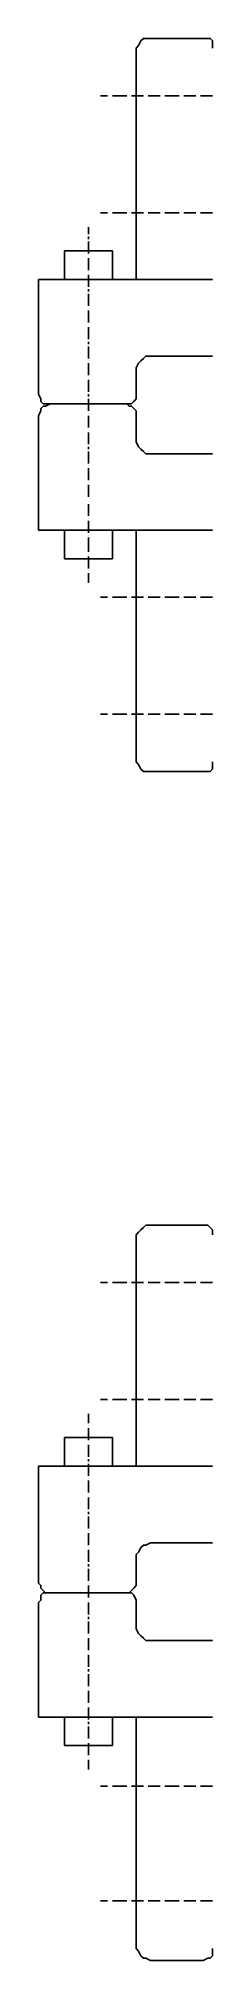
# Model space of a CAD drawing. Header units: millimetres. Extents: x -72 to 2978, y -1067 to 2817.
# Drawn here: x 964.2 to 986, y 54.2 to 294.1 of the extents above; entities that cross this region are included whole.
import ezdxf

# ---------------------------------------------------------------- set-up
doc = ezdxf.new("R2010")
doc.units = ezdxf.units.MM

msp = doc.modelspace()

# ---------------------------------------------------------------- linework, layer by layer
at = {"color": 7, "linetype": 'Continuous', "lineweight": 25, "true_color": 0x000007}
for p, q in [((978.23, 294.05), (984.78, 294.05)), ((976.44, 263.96), (976.44, 292.27)), ((971.97, 286.9), (972.86, 286.9)), ((973.16, 286.9), (973.16, 286.9)), ((973.46, 286.9), (975.25, 286.9)), ((975.54, 286.9), (975.54, 286.9)), ((975.84, 286.9), (977.33, 286.9)), ((977.63, 286.9), (977.63, 286.9)), ((977.93, 286.9), (979.42, 286.9)), ((979.72, 286.9), (979.72, 286.9)), ((980.01, 286.9), (981.8, 286.9)), ((982.1, 286.9), (982.1, 286.9)), ((982.4, 286.9), (983.89, 286.9)), ((984.18, 286.9), (984.18, 286.9)), ((984.48, 286.9), (985.97, 286.9)), ((971.97, 272.31), (972.86, 272.31)), ((973.16, 272.31), (973.16, 272.31)), ((973.46, 272.31), (975.25, 272.31)), ((975.54, 272.31), (975.54, 272.31)), ((975.84, 272.31), (977.33, 272.31)), ((977.63, 272.31), (977.63, 272.31)), ((977.93, 272.31), (979.42, 272.31)), ((979.72, 272.31), (979.72, 272.31)), ((980.01, 272.31), (981.8, 272.31)), ((982.1, 272.31), (982.1, 272.31)), ((982.4, 272.31), (983.89, 272.31)), ((984.18, 272.31), (984.18, 272.31)), ((984.48, 272.31), (985.97, 272.31)), ((970.48, 269.62), (970.48, 270.52)), ((970.48, 269.03), (970.48, 269.33)), ((970.48, 267.24), (970.48, 268.73)), ((967.5, 267.54), (973.46, 267.54)), ((967.5, 263.96), (967.5, 267.54)), ((970.48, 266.94), (970.48, 266.94)), ((970.48, 265.16), (970.48, 266.65)), ((973.46, 263.96), (973.46, 267.54)), ((964.22, 263.96), (985.97, 263.96)), ((964.22, 249.66), (964.22, 263.96)), ((970.48, 264.86), (970.48, 264.86)), ((970.48, 263.07), (970.48, 264.56)), ((970.48, 262.47), (970.48, 262.77)), ((970.48, 260.69), (970.48, 262.18)), ((970.48, 260.39), (970.48, 260.39)), ((970.48, 258.6), (970.48, 260.09)), ((970.48, 258.3), (970.48, 258.3)), ((970.48, 256.52), (970.48, 258.01)), ((970.48, 255.92), (970.48, 256.22)), ((970.48, 254.13), (970.48, 255.62)), ((978.23, 254.43), (985.97, 254.43)), ((970.48, 253.83), (970.48, 253.83)), ((970.48, 252.05), (970.48, 253.54)), ((976.44, 249.66), (976.44, 252.64)), ((970.48, 251.75), (970.48, 251.75)), ((970.48, 249.96), (970.48, 251.45)), ((970.48, 249.37), (970.48, 249.66)), ((965.71, 248.47), (975.25, 248.47)), ((970.48, 247.58), (970.48, 249.07)), ((970.48, 247.28), (970.48, 247.28)), ((964.22, 246.98), (964.22, 232.68)), ((970.48, 245.49), (970.48, 246.98)), ((970.48, 245.19), (970.48, 245.19)), ((970.48, 243.41), (970.48, 244.9)), ((976.44, 246.98), (976.44, 244)), ((970.48, 242.81), (970.48, 243.11)), ((970.48, 241.02), (970.48, 242.51)), ((970.48, 240.73), (970.48, 240.73)), ((970.48, 238.94), (970.48, 240.43)), ((978.23, 242.22), (985.97, 242.22)), ((970.48, 238.64), (970.48, 238.64)), ((970.48, 236.85), (970.48, 238.34)), ((970.48, 236.26), (970.48, 236.26)), ((970.48, 234.47), (970.48, 235.96)), ((964.22, 232.68), (985.97, 232.68)), ((967.5, 232.68), (967.5, 229.11)), ((970.48, 234.17), (970.48, 234.17)), ((970.48, 232.38), (970.48, 233.87)), ((973.46, 232.68), (973.46, 229.11)), ((976.44, 232.68), (976.44, 204.38)), ((970.48, 232.09), (970.48, 232.09)), ((970.48, 230), (970.48, 231.79)), ((967.5, 229.11), (973.46, 229.11)), ((970.48, 229.7), (970.48, 229.7)), ((970.48, 227.91), (970.48, 229.4)), ((970.48, 227.62), (970.48, 227.62)), ((970.48, 226.13), (970.48, 227.32)), ((971.97, 224.34), (972.86, 224.34)), ((973.16, 224.34), (973.16, 224.34)), ((973.46, 224.34), (975.25, 224.34)), ((975.54, 224.34), (975.54, 224.34)), ((975.84, 224.34), (977.33, 224.34)), ((977.63, 224.34), (977.63, 224.34)), ((977.93, 224.34), (979.42, 224.34)), ((979.72, 224.34), (979.72, 224.34)), ((980.01, 224.34), (981.8, 224.34)), ((982.1, 224.34), (982.1, 224.34)), ((982.4, 224.34), (983.89, 224.34)), ((984.18, 224.34), (984.18, 224.34)), ((984.48, 224.34), (985.97, 224.34)), ((971.97, 209.74), (972.86, 209.74)), ((973.16, 209.74), (973.16, 209.74)), ((973.46, 209.74), (975.25, 209.74)), ((975.54, 209.74), (975.54, 209.74)), ((975.84, 209.74), (977.33, 209.74)), ((977.63, 209.74), (977.63, 209.74)), ((977.93, 209.74), (979.42, 209.74)), ((979.72, 209.74), (979.72, 209.74)), ((980.01, 209.74), (981.8, 209.74)), ((982.1, 209.74), (982.1, 209.74)), ((982.4, 209.74), (983.89, 209.74)), ((984.18, 209.74), (984.18, 209.74)), ((984.48, 209.74), (985.97, 209.74)), ((978.23, 202.59), (984.78, 202.59)), ((976.44, 115.89), (976.44, 144.2)), ((978.23, 145.98), (984.78, 145.98)), ((971.97, 138.83), (972.86, 138.83)), ((973.16, 138.83), (973.16, 138.83)), ((973.46, 138.83), (975.25, 138.83)), ((975.54, 138.83), (975.54, 138.83)), ((975.84, 138.83), (977.33, 138.83)), ((977.63, 138.83), (977.63, 138.83)), ((977.93, 138.83), (979.42, 138.83)), ((979.72, 138.83), (979.72, 138.83)), ((980.01, 138.83), (981.8, 138.83)), ((982.1, 138.83), (982.1, 138.83)), ((982.4, 138.83), (983.89, 138.83)), ((984.18, 138.83), (984.18, 138.83)), ((984.48, 138.83), (985.97, 138.83)), ((970.48, 121.26), (970.48, 122.45)), ((971.97, 124.24), (972.86, 124.24)), ((973.16, 124.24), (973.16, 124.24)), ((973.46, 124.24), (975.25, 124.24)), ((975.54, 124.24), (975.54, 124.24)), ((975.84, 124.24), (977.33, 124.24)), ((977.63, 124.24), (977.63, 124.24)), ((977.93, 124.24), (979.42, 124.24)), ((979.72, 124.24), (979.72, 124.24)), ((980.01, 124.24), (981.8, 124.24)), ((982.1, 124.24), (982.1, 124.24)), ((982.4, 124.24), (983.89, 124.24)), ((984.18, 124.24), (984.18, 124.24)), ((984.48, 124.24), (985.97, 124.24)), ((970.48, 120.96), (970.48, 120.96)), ((970.48, 119.17), (970.48, 120.66)), ((967.5, 119.47), (973.46, 119.47)), ((967.5, 115.89), (967.5, 119.47)), ((970.48, 118.87), (970.48, 118.87)), ((970.48, 117.09), (970.48, 118.58)), ((973.46, 115.89), (973.46, 119.47)), ((964.22, 115.89), (985.97, 115.89)), ((964.22, 101.3), (964.22, 115.89)), ((970.48, 116.49), (970.48, 116.79)), ((970.48, 114.7), (970.48, 116.19)), ((970.48, 114.4), (970.48, 114.4)), ((970.48, 112.62), (970.48, 114.11)), ((970.48, 112.32), (970.48, 112.32)), ((970.48, 110.53), (970.48, 112.02)), ((970.48, 109.94), (970.48, 110.23)), ((970.48, 108.15), (970.48, 109.64)), ((970.48, 107.85), (970.48, 107.85)), ((970.48, 106.06), (970.48, 107.55)), ((970.48, 105.76), (970.48, 105.76)), ((978.23, 106.36), (985.97, 106.36)), ((970.48, 103.98), (970.48, 105.47)), ((970.48, 103.38), (970.48, 103.68)), ((976.44, 101.3), (976.44, 104.27)), ((970.48, 101.59), (970.48, 103.08)), ((970.48, 101.3), (970.48, 101.3)), ((970.48, 99.51), (970.48, 101)), ((964.22, 98.91), (964.22, 84.61)), ((965.71, 100.1), (975.25, 100.1)), ((970.48, 99.21), (970.48, 99.21)), ((970.48, 97.42), (970.48, 98.91)), ((976.44, 98.91), (976.44, 95.93)), ((970.48, 96.83), (970.48, 97.12)), ((970.48, 95.04), (970.48, 96.53)), ((970.48, 94.74), (970.48, 94.74)), ((970.48, 92.95), (970.48, 94.44)), ((978.23, 94.15), (985.97, 94.15)), ((970.48, 92.66), (970.48, 92.66)), ((970.48, 90.87), (970.48, 92.36)), ((970.48, 90.27), (970.48, 90.57)), ((970.48, 88.48), (970.48, 89.97)), ((970.48, 88.19), (970.48, 88.19)), ((970.48, 86.4), (970.48, 87.89)), ((964.22, 84.61), (985.97, 84.61)), ((967.5, 84.61), (967.5, 81.04)), ((970.48, 86.1), (970.48, 86.1)), ((970.48, 84.31), (970.48, 85.8)), ((970.48, 83.72), (970.48, 84.02)), ((973.46, 84.61), (973.46, 81.04)), ((976.44, 84.61), (976.44, 56.31)), ((970.48, 81.93), (970.48, 83.42)), ((970.48, 81.63), (970.48, 81.63)), ((967.5, 81.04), (973.46, 81.04)), ((970.48, 79.84), (970.48, 81.33)), ((970.48, 79.55), (970.48, 79.55)), ((970.48, 78.06), (970.48, 79.25)), ((971.97, 75.97), (972.86, 75.97)), ((973.16, 75.97), (973.16, 75.97)), ((973.46, 75.97), (975.25, 75.97)), ((975.54, 75.97), (975.54, 75.97)), ((975.84, 75.97), (977.33, 75.97)), ((977.63, 75.97), (977.63, 75.97)), ((977.93, 75.97), (979.42, 75.97)), ((979.72, 75.97), (979.72, 75.97)), ((980.01, 75.97), (981.8, 75.97)), ((982.1, 75.97), (982.1, 75.97)), ((982.4, 75.97), (983.89, 75.97)), ((984.18, 75.97), (984.18, 75.97)), ((984.48, 75.97), (985.97, 75.97)), ((971.97, 61.67), (972.86, 61.67)), ((973.16, 61.67), (973.16, 61.67)), ((973.46, 61.67), (975.25, 61.67)), ((975.54, 61.67), (975.54, 61.67)), ((975.84, 61.67), (977.33, 61.67)), ((977.63, 61.67), (977.63, 61.67)), ((977.93, 61.67), (979.42, 61.67)), ((979.72, 61.67), (979.72, 61.67)), ((980.01, 61.67), (981.8, 61.67)), ((982.1, 61.67), (982.1, 61.67)), ((982.4, 61.67), (983.89, 61.67)), ((984.18, 61.67), (984.18, 61.67)), ((984.48, 61.67), (985.97, 61.67)), ((978.23, 54.22), (984.78, 54.22))]:
    msp.add_line(p, q, dxfattribs=at)
for points in [[(978.23, 294.05), (977.63, 294.05), (977.33, 294.05), (977.03, 293.76), (976.74, 293.16), (976.44, 292.86), (976.44, 292.27)], [(985.97, 292.86), (985.97, 293.46), (985.97, 293.76), (985.67, 294.05), (985.38, 294.05), (984.78, 294.05)], [(978.23, 254.43), (977.63, 254.43), (977.33, 254.13), (977.03, 253.83), (976.74, 253.54), (976.44, 252.94), (976.44, 252.64)], [(964.22, 249.66), (964.52, 249.07), (964.52, 248.77), (964.82, 248.47), (965.12, 248.47), (965.71, 248.47)], [(975.25, 248.47), (975.54, 248.47), (975.84, 248.47), (976.14, 248.77), (976.44, 249.07), (976.44, 249.66)], [(965.71, 248.47), (965.12, 248.17), (964.82, 248.17), (964.52, 247.88), (964.52, 247.58), (964.22, 246.98)], [(976.44, 246.98), (976.44, 247.58), (976.14, 247.88), (975.84, 248.17), (975.54, 248.17), (975.25, 248.47)], [(976.44, 244), (976.44, 243.71), (976.74, 243.11), (977.03, 242.81), (977.33, 242.51), (977.63, 242.22), (978.23, 242.22)], [(976.44, 204.38), (976.44, 203.78), (976.74, 203.48), (977.03, 202.89), (977.33, 202.59), (977.63, 202.59), (978.23, 202.59)], [(984.78, 202.59), (985.38, 202.59), (985.67, 202.59), (985.97, 202.89), (985.97, 203.19), (985.97, 203.78)], [(978.23, 145.98), (977.63, 145.98), (977.33, 145.69), (977.03, 145.39), (976.74, 145.09), (976.44, 144.79), (976.44, 144.2)], [(985.97, 144.79), (985.97, 145.09), (985.97, 145.39), (985.67, 145.69), (985.38, 145.98), (984.78, 145.98)], [(978.23, 106.36), (977.63, 106.06), (977.33, 106.06), (977.03, 105.76), (976.74, 105.17), (976.44, 104.87), (976.44, 104.27)], [(964.22, 101.3), (964.52, 101), (964.52, 100.7), (964.82, 100.4), (965.12, 100.1), (965.71, 100.1)], [(975.25, 100.1), (975.54, 100.1), (975.84, 100.4), (976.14, 100.7), (976.44, 101), (976.44, 101.3)], [(965.71, 100.1), (965.12, 100.1), (964.82, 100.1), (964.52, 99.81), (964.52, 99.21), (964.22, 98.91)], [(976.44, 98.91), (976.44, 99.21), (976.14, 99.81), (975.84, 100.1), (975.54, 100.1), (975.25, 100.1)], [(976.44, 95.93), (976.44, 95.63), (976.74, 95.04), (977.03, 94.74), (977.33, 94.44), (977.63, 94.15), (978.23, 94.15)], [(976.44, 56.31), (976.44, 55.71), (976.74, 55.41), (977.03, 54.82), (977.33, 54.52), (977.63, 54.52), (978.23, 54.22)], [(984.78, 54.22), (985.38, 54.52), (985.67, 54.52), (985.97, 54.82), (985.97, 55.12), (985.97, 55.71)]]:
    msp.add_lwpolyline(points, dxfattribs=at)

doc.saveas('drawing.dxf')
